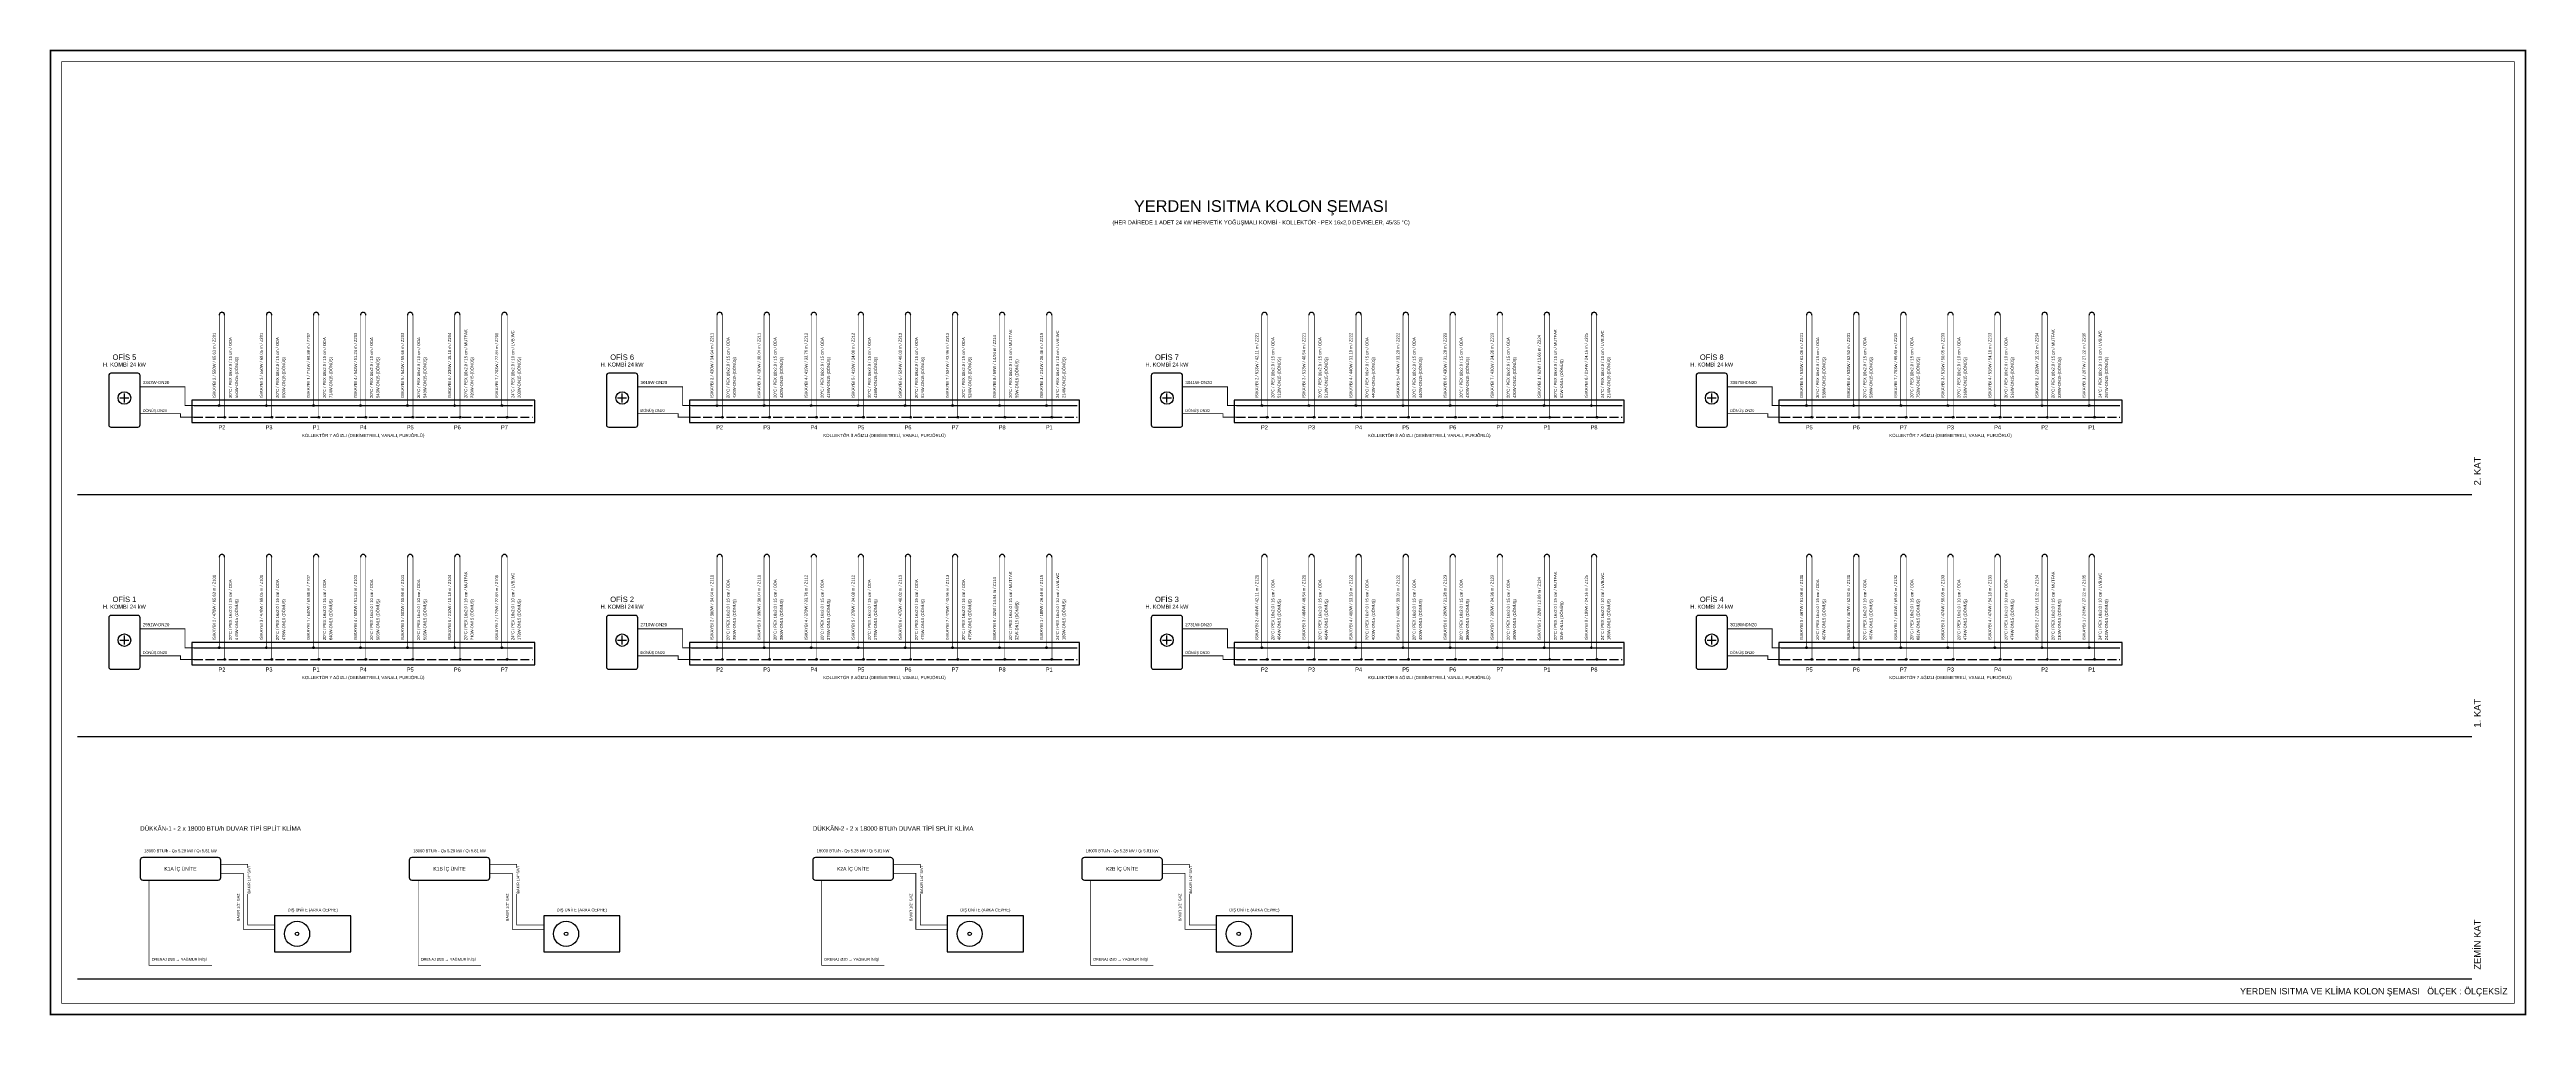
# Model space of a CAD drawing. Header units: centimetres. Extents: x -3952 to 26292, y -15092 to -10712.
# Drawn here: x 18998 to 24522, y -15052 to -12898 of the extents above; entities that cross this region are included whole.
import ezdxf
from ezdxf.enums import TextEntityAlignment as Align

# ---------------------------------------------------------------- set-up
doc = ezdxf.new("R2010")
doc.units = ezdxf.units.CM
doc.linetypes.add('DASHED', pattern=[18, 12, -6])
doc.linetypes.add('ISITMA DONUS HATTI', pattern=[26, 20, -6])
for name, color, linetype in [('MTY-CIHAZ', 135, 'Continuous'), ('MTY-ISIKAYBIMAHAL', 2, 'Continuous'), ('MTY-ISITMA-DONUS-BORU', 30, 'ISITMA DONUS HATTI'), ('MTY-ISITMA-GIDIS-BORU', 10, 'Continuous'), ('MTY-KAT-ADI', 1, 'Continuous'), ('MTY-KLIMA-BAKIR BORU', 30, 'Continuous'), ('MTY-KLIMA-DIS UNITE', 4, 'Continuous'), ('MTY-KLIMA-DRENAJ', 8, 'DASHED'), ('MTY-KLIMA-IC UNITE', 4, 'Continuous'), ('MTY-KOLLETOR', 7, 'Continuous'), ('MTY-PAFTA', 7, 'Continuous'), ('MTY-PEX-BORU', 1, 'Continuous'), ('MTY-SEMA', 8, 'Continuous'), ('MTY-YAZI', 7, 'Continuous'), ('STM-ISITMA-CAP', 41, 'Continuous')]:
    doc.layers.add(name, color=color, linetype=linetype)
doc.layers.add('ROTAS-PAFTA-SINIRI', color=8, linetype='Continuous', plot=False)
doc.styles.add('ROTAS', font='arial.ttf')

# ---------------------------------------------------------------- blocks, each defined once
blk = doc.blocks.new('ROTAS_PAFTA')
blk.add_lwpolyline([(0, 0), (1, 0), (1, 1), (0, 1)], close=True)

msp = doc.modelspace()

# ---------------------------------------------------------------- linework, layer by layer
at = {"layer": 'MTY-CIHAZ'}
for p, q in [((19155, -13675), (19175, -13675)), ((19165, -13685), (19165, -13665)), ((20265, -13675), (20285, -13675)), ((20275, -13685), (20275, -13665)), ((21480, -13675), (21500, -13675)), ((21490, -13685), (21490, -13665)), ((22695, -13675), (22715, -13675)), ((22705, -13685), (22705, -13665)), ((19155, -14215), (19175, -14215)), ((19165, -14225), (19165, -14205)), ((20265, -14215), (20285, -14215)), ((20275, -14225), (20275, -14205)), ((21480, -14215), (21500, -14215)), ((21490, -14225), (21490, -14205)), ((22695, -14215), (22715, -14215)), ((22705, -14225), (22705, -14205))]:
    msp.add_line(p, q, dxfattribs=at)
for points in [[(19195, -13740), (19196.9, -13739.6), (19198.5, -13738.5), (19199.6, -13736.9), (19200, -13735), (19200, -13625), (19199.6, -13623.1), (19198.5, -13621.5), (19196.9, -13620.4), (19195, -13620), (19135, -13620), (19133.1, -13620.4), (19131.5, -13621.5), (19130.4, -13623.1), (19130, -13625), (19130, -13735), (19130.4, -13736.9), (19131.5, -13738.5), (19133.1, -13739.6), (19135, -13740)], [(20305, -13740), (20306.9, -13739.6), (20308.5, -13738.5), (20309.6, -13736.9), (20310, -13735), (20310, -13625), (20309.6, -13623.1), (20308.5, -13621.5), (20306.9, -13620.4), (20305, -13620), (20245, -13620), (20243.1, -13620.4), (20241.5, -13621.5), (20240.4, -13623.1), (20240, -13625), (20240, -13735), (20240.4, -13736.9), (20241.5, -13738.5), (20243.1, -13739.6), (20245, -13740)], [(21520, -13740), (21521.9, -13739.6), (21523.5, -13738.5), (21524.6, -13736.9), (21525, -13735), (21525, -13625), (21524.6, -13623.1), (21523.5, -13621.5), (21521.9, -13620.4), (21520, -13620), (21460, -13620), (21458.1, -13620.4), (21456.5, -13621.5), (21455.4, -13623.1), (21455, -13625), (21455, -13735), (21455.4, -13736.9), (21456.5, -13738.5), (21458.1, -13739.6), (21460, -13740)], [(22735, -13740), (22736.9, -13739.6), (22738.5, -13738.5), (22739.6, -13736.9), (22740, -13735), (22740, -13625), (22739.6, -13623.1), (22738.5, -13621.5), (22736.9, -13620.4), (22735, -13620), (22675, -13620), (22673.1, -13620.4), (22671.5, -13621.5), (22670.4, -13623.1), (22670, -13625), (22670, -13735), (22670.4, -13736.9), (22671.5, -13738.5), (22673.1, -13739.6), (22675, -13740)], [(19195, -14280), (19196.9, -14279.6), (19198.5, -14278.5), (19199.6, -14276.9), (19200, -14275), (19200, -14165), (19199.6, -14163.1), (19198.5, -14161.5), (19196.9, -14160.4), (19195, -14160), (19135, -14160), (19133.1, -14160.4), (19131.5, -14161.5), (19130.4, -14163.1), (19130, -14165), (19130, -14275), (19130.4, -14276.9), (19131.5, -14278.5), (19133.1, -14279.6), (19135, -14280)], [(20305, -14280), (20306.9, -14279.6), (20308.5, -14278.5), (20309.6, -14276.9), (20310, -14275), (20310, -14165), (20309.6, -14163.1), (20308.5, -14161.5), (20306.9, -14160.4), (20305, -14160), (20245, -14160), (20243.1, -14160.4), (20241.5, -14161.5), (20240.4, -14163.1), (20240, -14165), (20240, -14275), (20240.4, -14276.9), (20241.5, -14278.5), (20243.1, -14279.6), (20245, -14280)], [(21520, -14280), (21521.9, -14279.6), (21523.5, -14278.5), (21524.6, -14276.9), (21525, -14275), (21525, -14165), (21524.6, -14163.1), (21523.5, -14161.5), (21521.9, -14160.4), (21520, -14160), (21460, -14160), (21458.1, -14160.4), (21456.5, -14161.5), (21455.4, -14163.1), (21455, -14165), (21455, -14275), (21455.4, -14276.9), (21456.5, -14278.5), (21458.1, -14279.6), (21460, -14280)], [(22735, -14280), (22736.9, -14279.6), (22738.5, -14278.5), (22739.6, -14276.9), (22740, -14275), (22740, -14165), (22739.6, -14163.1), (22738.5, -14161.5), (22736.9, -14160.4), (22735, -14160), (22675, -14160), (22673.1, -14160.4), (22671.5, -14161.5), (22670.4, -14163.1), (22670, -14165), (22670, -14275), (22670.4, -14276.9), (22671.5, -14278.5), (22673.1, -14279.6), (22675, -14280)]]:
    msp.add_lwpolyline(points, close=True, dxfattribs=at)
for centre in [(19165, -13675), (20275, -13675), (21490, -13675), (22705, -13675), (19165, -14215), (20275, -14215), (21490, -14215), (22705, -14215)]:
    msp.add_circle(centre, 14, dxfattribs=at)
at = {"layer": 'MTY-ISITMA-DONUS-BORU'}
for p, q in [((19320, -13718), (20075, -13718)), ((20430, -13718), (21290, -13718)), ((21645, -13718), (22505, -13718)), ((22860, -13718), (23615, -13718)), ((19320, -14258), (20075, -14258)), ((20430, -14258), (21290, -14258)), ((21645, -14258), (22505, -14258)), ((22860, -14258), (23615, -14258))]:
    msp.add_line(p, q, dxfattribs=at)
at = {"layer": 'MTY-ISITMA-DONUS-BORU', "const_width": 2}
for points in [[(19200, -13710), (19290, -13710), (19290, -13718), (19320, -13718)], [(20310, -13710), (20400, -13710), (20400, -13718), (20430, -13718)], [(21525, -13710), (21615, -13710), (21615, -13718), (21645, -13718)], [(22740, -13710), (22830, -13710), (22830, -13718), (22860, -13718)], [(19200, -14250), (19290, -14250), (19290, -14258), (19320, -14258)], [(20310, -14250), (20400, -14250), (20400, -14258), (20430, -14258)], [(21525, -14250), (21615, -14250), (21615, -14258), (21645, -14258)], [(22740, -14250), (22830, -14250), (22830, -14258), (22860, -14258)]]:
    msp.add_lwpolyline(points, dxfattribs=at)
at = {"layer": 'MTY-ISITMA-GIDIS-BORU'}
for p, q in [((19320, -13692), (20075, -13692)), ((20430, -13692), (21290, -13692)), ((21645, -13692), (22505, -13692)), ((22860, -13692), (23615, -13692)), ((19320, -14232), (20075, -14232)), ((20430, -14232), (21290, -14232)), ((21645, -14232), (22505, -14232)), ((22860, -14232), (23615, -14232))]:
    msp.add_line(p, q, dxfattribs=at)
at = {"layer": 'MTY-ISITMA-GIDIS-BORU', "const_width": 2}
for points in [[(19200, -13650), (19300, -13650), (19300, -13692), (19320, -13692)], [(20310, -13650), (20410, -13650), (20410, -13692), (20430, -13692)], [(21525, -13650), (21625, -13650), (21625, -13692), (21645, -13692)], [(22740, -13650), (22840, -13650), (22840, -13692), (22860, -13692)], [(19200, -14190), (19300, -14190), (19300, -14232), (19320, -14232)], [(20310, -14190), (20410, -14190), (20410, -14232), (20430, -14232)], [(21525, -14190), (21625, -14190), (21625, -14232), (21645, -14232)], [(22740, -14190), (22840, -14190), (22840, -14232), (22860, -14232)]]:
    msp.add_lwpolyline(points, dxfattribs=at)
at = {"layer": 'MTY-KLIMA-BAKIR BORU', "const_width": 1.5}
for points in [[(19380, -14715), (19440, -14715), (19440, -14850), (19500, -14850)], [(19380, -14735), (19430, -14735), (19430, -14860), (19500, -14860)], [(19980, -14715), (20040, -14715), (20040, -14850), (20100, -14850)], [(19980, -14735), (20030, -14735), (20030, -14860), (20100, -14860)], [(20880, -14715), (20940, -14715), (20940, -14850), (21000, -14850)], [(20880, -14735), (20930, -14735), (20930, -14860), (21000, -14860)], [(21480, -14715), (21540, -14715), (21540, -14850), (21600, -14850)], [(21480, -14735), (21530, -14735), (21530, -14860), (21600, -14860)]]:
    msp.add_lwpolyline(points, dxfattribs=at)
at = {"layer": 'MTY-KLIMA-DIS UNITE'}
for points in [[(19500, -14910), (19670, -14910), (19670, -14830), (19500, -14830)], [(20100, -14910), (20270, -14910), (20270, -14830), (20100, -14830)], [(21000, -14910), (21170, -14910), (21170, -14830), (21000, -14830)], [(21600, -14910), (21770, -14910), (21770, -14830), (21600, -14830)]]:
    msp.add_lwpolyline(points, close=True, dxfattribs=at)
for centre, radius in [((19550, -14870), 28), ((20150, -14870), 28), ((21050, -14870), 28), ((21650, -14870), 28), ((19550, -14870), 4), ((20150, -14870), 4), ((21050, -14870), 4), ((21650, -14870), 4)]:
    msp.add_circle(centre, radius, dxfattribs=at)
at = {"layer": 'MTY-KLIMA-DRENAJ', "const_width": 1.2}
for points in [[(19220, -14750), (19220, -14940), (19360, -14940)], [(19820, -14750), (19820, -14940), (19960, -14940)], [(20720, -14750), (20720, -14940), (20860, -14940)], [(21320, -14750), (21320, -14940), (21460, -14940)]]:
    msp.add_lwpolyline(points, dxfattribs=at)
at = {"layer": 'MTY-KLIMA-IC UNITE'}
for points in [[(19374, -14750), (19376.3, -14749.5), (19378.2, -14748.2), (19379.5, -14746.3), (19380, -14744), (19380, -14706), (19379.5, -14703.7), (19378.2, -14701.8), (19376.3, -14700.5), (19374, -14700), (19206, -14700), (19203.7, -14700.5), (19201.8, -14701.8), (19200.5, -14703.7), (19200, -14706), (19200, -14744), (19200.5, -14746.3), (19201.8, -14748.2), (19203.7, -14749.5), (19206, -14750)], [(19974, -14750), (19976.3, -14749.5), (19978.2, -14748.2), (19979.5, -14746.3), (19980, -14744), (19980, -14706), (19979.5, -14703.7), (19978.2, -14701.8), (19976.3, -14700.5), (19974, -14700), (19806, -14700), (19803.7, -14700.5), (19801.8, -14701.8), (19800.5, -14703.7), (19800, -14706), (19800, -14744), (19800.5, -14746.3), (19801.8, -14748.2), (19803.7, -14749.5), (19806, -14750)], [(20874, -14750), (20876.3, -14749.5), (20878.2, -14748.2), (20879.5, -14746.3), (20880, -14744), (20880, -14706), (20879.5, -14703.7), (20878.2, -14701.8), (20876.3, -14700.5), (20874, -14700), (20706, -14700), (20703.7, -14700.5), (20701.8, -14701.8), (20700.5, -14703.7), (20700, -14706), (20700, -14744), (20700.5, -14746.3), (20701.8, -14748.2), (20703.7, -14749.5), (20706, -14750)], [(21474, -14750), (21476.3, -14749.5), (21478.2, -14748.2), (21479.5, -14746.3), (21480, -14744), (21480, -14706), (21479.5, -14703.7), (21478.2, -14701.8), (21476.3, -14700.5), (21474, -14700), (21306, -14700), (21303.7, -14700.5), (21301.8, -14701.8), (21300.5, -14703.7), (21300, -14706), (21300, -14744), (21300.5, -14746.3), (21301.8, -14748.2), (21303.7, -14749.5), (21306, -14750)]]:
    msp.add_lwpolyline(points, close=True, dxfattribs=at)
at = {"layer": 'MTY-KOLLETOR'}
for points in [[(19315, -13730), (20080, -13730), (20080, -13680), (19315, -13680)], [(20425, -13730), (21295, -13730), (21295, -13680), (20425, -13680)], [(21640, -13730), (22510, -13730), (22510, -13680), (21640, -13680)], [(22855, -13730), (23620, -13730), (23620, -13680), (22855, -13680)], [(19315, -14270), (20080, -14270), (20080, -14220), (19315, -14220)], [(20425, -14270), (21295, -14270), (21295, -14220), (20425, -14220)], [(21640, -14270), (22510, -14270), (22510, -14220), (21640, -14220)], [(22855, -14270), (23620, -14270), (23620, -14220), (22855, -14220)]]:
    msp.add_lwpolyline(points, close=True, dxfattribs=at)
for centre in [(19376.5, -13692), (19481.5, -13692), (19586.5, -13692), (19691.5, -13692), (19796.5, -13692), (19901.5, -13692), (20006.5, -13692), (20486.5, -13692), (20591.5, -13692), (20696.5, -13692), (20801.5, -13692), (20906.5, -13692), (21011.5, -13692), (21116.5, -13692), (21221.5, -13692), (21701.5, -13692), (21806.5, -13692), (21911.5, -13692), (22016.5, -13692), (22121.5, -13692), (22226.5, -13692), (22331.5, -13692), (22436.5, -13692), (22916.5, -13692), (23021.5, -13692), (23126.5, -13692), (23231.5, -13692), (23336.5, -13692), (23441.5, -13692), (23546.5, -13692), (19388.5, -13718), (19493.5, -13718), (19598.5, -13718), (19703.5, -13718), (19808.5, -13718), (19913.5, -13718), (20018.5, -13718), (20498.5, -13718), (20603.5, -13718), (20708.5, -13718), (20813.5, -13718), (20918.5, -13718), (21023.5, -13718), (21128.5, -13718), (21233.5, -13718), (21713.5, -13718), (21818.5, -13718), (21923.5, -13718), (22028.5, -13718), (22133.5, -13718), (22238.5, -13718), (22343.5, -13718), (22448.5, -13718), (22928.5, -13718), (23033.5, -13718), (23138.5, -13718), (23243.5, -13718), (23348.5, -13718), (23453.5, -13718), (23558.5, -13718), (19376.5, -14232), (19481.5, -14232), (19586.5, -14232), (19691.5, -14232), (19796.5, -14232), (19901.5, -14232), (20006.5, -14232), (20486.5, -14232), (20591.5, -14232), (20696.5, -14232), (20801.5, -14232), (20906.5, -14232), (21011.5, -14232), (21116.5, -14232), (21221.5, -14232), (21701.5, -14232), (21806.5, -14232), (21911.5, -14232), (22016.5, -14232), (22121.5, -14232), (22226.5, -14232), (22331.5, -14232), (22436.5, -14232), (22916.5, -14232), (23021.5, -14232), (23126.5, -14232), (23231.5, -14232), (23336.5, -14232), (23441.5, -14232), (23546.5, -14232), (19388.5, -14258), (19493.5, -14258), (19598.5, -14258), (19703.5, -14258), (19808.5, -14258), (19913.5, -14258), (20018.5, -14258), (20498.5, -14258), (20603.5, -14258), (20708.5, -14258), (20813.5, -14258), (20918.5, -14258), (21023.5, -14258), (21128.5, -14258), (21233.5, -14258), (21713.5, -14258), (21818.5, -14258), (21923.5, -14258), (22028.5, -14258), (22133.5, -14258), (22238.5, -14258), (22343.5, -14258), (22448.5, -14258), (22928.5, -14258), (23033.5, -14258), (23138.5, -14258), (23243.5, -14258), (23348.5, -14258), (23453.5, -14258), (23558.5, -14258)]:
    msp.add_circle(centre, 2, dxfattribs=at)
at = {"layer": 'MTY-PAFTA'}
for points, const_width in [([(19000, -15050), (24520, -15050), (24520, -12900), (19000, -12900)], 4), ([(19025, -15025), (24495, -15025), (24495, -12925), (19025, -12925)], 1)]:
    msp.add_lwpolyline(points, close=True, dxfattribs=dict(at, const_width=const_width))
at = {"layer": 'MTY-PEX-BORU', "const_width": 1.2}
for points in [[(19376.5, -13692), (19376.5, -13490)], [(19388.5, -13718), (19388.5, -13490)], [(19481.5, -13692), (19481.5, -13490)], [(19493.5, -13718), (19493.5, -13490)], [(19586.5, -13692), (19586.5, -13490)], [(19598.5, -13718), (19598.5, -13490)], [(19691.5, -13692), (19691.5, -13490)], [(19703.5, -13718), (19703.5, -13490)], [(19796.5, -13692), (19796.5, -13490)], [(19808.5, -13718), (19808.5, -13490)], [(19901.5, -13692), (19901.5, -13490)], [(19913.5, -13718), (19913.5, -13490)], [(20006.5, -13692), (20006.5, -13490)], [(20018.5, -13718), (20018.5, -13490)], [(20486.5, -13692), (20486.5, -13490)], [(20498.5, -13718), (20498.5, -13490)], [(20591.5, -13692), (20591.5, -13490)], [(20603.5, -13718), (20603.5, -13490)], [(20696.5, -13692), (20696.5, -13490)], [(20708.5, -13718), (20708.5, -13490)], [(20801.5, -13692), (20801.5, -13490)], [(20813.5, -13718), (20813.5, -13490)], [(20906.5, -13692), (20906.5, -13490)], [(20918.5, -13718), (20918.5, -13490)], [(21011.5, -13692), (21011.5, -13490)], [(21023.5, -13718), (21023.5, -13490)], [(21116.5, -13692), (21116.5, -13490)], [(21128.5, -13718), (21128.5, -13490)], [(21221.5, -13692), (21221.5, -13490)], [(21233.5, -13718), (21233.5, -13490)], [(21701.5, -13692), (21701.5, -13490)], [(21713.5, -13718), (21713.5, -13490)], [(21806.5, -13692), (21806.5, -13490)], [(21818.5, -13718), (21818.5, -13490)], [(21911.5, -13692), (21911.5, -13490)], [(21923.5, -13718), (21923.5, -13490)], [(22016.5, -13692), (22016.5, -13490)], [(22028.5, -13718), (22028.5, -13490)], [(22121.5, -13692), (22121.5, -13490)], [(22133.5, -13718), (22133.5, -13490)], [(22226.5, -13692), (22226.5, -13490)], [(22238.5, -13718), (22238.5, -13490)], [(22331.5, -13692), (22331.5, -13490)], [(22343.5, -13718), (22343.5, -13490)], [(22436.5, -13692), (22436.5, -13490)], [(22448.5, -13718), (22448.5, -13490)], [(22916.5, -13692), (22916.5, -13490)], [(22928.5, -13718), (22928.5, -13490)], [(23021.5, -13692), (23021.5, -13490)], [(23033.5, -13718), (23033.5, -13490)], [(23126.5, -13692), (23126.5, -13490)], [(23138.5, -13718), (23138.5, -13490)], [(23231.5, -13692), (23231.5, -13490)], [(23243.5, -13718), (23243.5, -13490)], [(23336.5, -13692), (23336.5, -13490)], [(23348.5, -13718), (23348.5, -13490)], [(23441.5, -13692), (23441.5, -13490)], [(23453.5, -13718), (23453.5, -13490)], [(23546.5, -13692), (23546.5, -13490)], [(23558.5, -13718), (23558.5, -13490)], [(19376.5, -14232), (19376.5, -14030)], [(19388.5, -14258), (19388.5, -14030)], [(19481.5, -14232), (19481.5, -14030)], [(19493.5, -14258), (19493.5, -14030)], [(19586.5, -14232), (19586.5, -14030)], [(19598.5, -14258), (19598.5, -14030)], [(19691.5, -14232), (19691.5, -14030)], [(19703.5, -14258), (19703.5, -14030)], [(19796.5, -14232), (19796.5, -14030)], [(19808.5, -14258), (19808.5, -14030)], [(19901.5, -14232), (19901.5, -14030)], [(19913.5, -14258), (19913.5, -14030)], [(20006.5, -14232), (20006.5, -14030)], [(20018.5, -14258), (20018.5, -14030)], [(20486.5, -14232), (20486.5, -14030)], [(20498.5, -14258), (20498.5, -14030)], [(20591.5, -14232), (20591.5, -14030)], [(20603.5, -14258), (20603.5, -14030)], [(20696.5, -14232), (20696.5, -14030)], [(20708.5, -14258), (20708.5, -14030)], [(20801.5, -14232), (20801.5, -14030)], [(20813.5, -14258), (20813.5, -14030)], [(20906.5, -14232), (20906.5, -14030)], [(20918.5, -14258), (20918.5, -14030)], [(21011.5, -14232), (21011.5, -14030)], [(21023.5, -14258), (21023.5, -14030)], [(21116.5, -14232), (21116.5, -14030)], [(21128.5, -14258), (21128.5, -14030)], [(21221.5, -14232), (21221.5, -14030)], [(21233.5, -14258), (21233.5, -14030)], [(21701.5, -14232), (21701.5, -14030)], [(21713.5, -14258), (21713.5, -14030)], [(21806.5, -14232), (21806.5, -14030)], [(21818.5, -14258), (21818.5, -14030)], [(21911.5, -14232), (21911.5, -14030)], [(21923.5, -14258), (21923.5, -14030)], [(22016.5, -14232), (22016.5, -14030)], [(22028.5, -14258), (22028.5, -14030)], [(22121.5, -14232), (22121.5, -14030)], [(22133.5, -14258), (22133.5, -14030)], [(22226.5, -14232), (22226.5, -14030)], [(22238.5, -14258), (22238.5, -14030)], [(22331.5, -14232), (22331.5, -14030)], [(22343.5, -14258), (22343.5, -14030)], [(22436.5, -14232), (22436.5, -14030)], [(22448.5, -14258), (22448.5, -14030)], [(22916.5, -14232), (22916.5, -14030)], [(22928.5, -14258), (22928.5, -14030)], [(23021.5, -14232), (23021.5, -14030)], [(23033.5, -14258), (23033.5, -14030)], [(23126.5, -14232), (23126.5, -14030)], [(23138.5, -14258), (23138.5, -14030)], [(23231.5, -14232), (23231.5, -14030)], [(23243.5, -14258), (23243.5, -14030)], [(23336.5, -14232), (23336.5, -14030)], [(23348.5, -14258), (23348.5, -14030)], [(23441.5, -14232), (23441.5, -14030)], [(23453.5, -14258), (23453.5, -14030)], [(23546.5, -14232), (23546.5, -14030)], [(23558.5, -14258), (23558.5, -14030)]]:
    msp.add_lwpolyline(points, dxfattribs=at)
at = {"layer": 'MTY-PEX-BORU'}
for points in [[(19388.5, -13490), (19388.4, -13489), (19388.1, -13487.9), (19387.7, -13487), (19387.1, -13486.1), (19386.4, -13485.4), (19385.5, -13484.8), (19384.6, -13484.4), (19383.5, -13484.1), (19382.5, -13484), (19381.5, -13484.1), (19380.4, -13484.4), (19379.5, -13484.8), (19378.6, -13485.4), (19377.9, -13486.1), (19377.3, -13487), (19376.9, -13487.9), (19376.6, -13489), (19376.5, -13490)], [(19493.5, -13490), (19493.4, -13489), (19493.1, -13487.9), (19492.7, -13487), (19492.1, -13486.1), (19491.4, -13485.4), (19490.5, -13484.8), (19489.6, -13484.4), (19488.5, -13484.1), (19487.5, -13484), (19486.5, -13484.1), (19485.4, -13484.4), (19484.5, -13484.8), (19483.6, -13485.4), (19482.9, -13486.1), (19482.3, -13487), (19481.9, -13487.9), (19481.6, -13489), (19481.5, -13490)], [(19598.5, -13490), (19598.4, -13489), (19598.1, -13487.9), (19597.7, -13487), (19597.1, -13486.1), (19596.4, -13485.4), (19595.5, -13484.8), (19594.6, -13484.4), (19593.5, -13484.1), (19592.5, -13484), (19591.5, -13484.1), (19590.4, -13484.4), (19589.5, -13484.8), (19588.6, -13485.4), (19587.9, -13486.1), (19587.3, -13487), (19586.9, -13487.9), (19586.6, -13489), (19586.5, -13490)], [(19703.5, -13490), (19703.4, -13489), (19703.1, -13487.9), (19702.7, -13487), (19702.1, -13486.1), (19701.4, -13485.4), (19700.5, -13484.8), (19699.6, -13484.4), (19698.5, -13484.1), (19697.5, -13484), (19696.5, -13484.1), (19695.4, -13484.4), (19694.5, -13484.8), (19693.6, -13485.4), (19692.9, -13486.1), (19692.3, -13487), (19691.9, -13487.9), (19691.6, -13489), (19691.5, -13490)], [(19808.5, -13490), (19808.4, -13489), (19808.1, -13487.9), (19807.7, -13487), (19807.1, -13486.1), (19806.4, -13485.4), (19805.5, -13484.8), (19804.6, -13484.4), (19803.5, -13484.1), (19802.5, -13484), (19801.5, -13484.1), (19800.4, -13484.4), (19799.5, -13484.8), (19798.6, -13485.4), (19797.9, -13486.1), (19797.3, -13487), (19796.9, -13487.9), (19796.6, -13489), (19796.5, -13490)], [(19913.5, -13490), (19913.4, -13489), (19913.1, -13487.9), (19912.7, -13487), (19912.1, -13486.1), (19911.4, -13485.4), (19910.5, -13484.8), (19909.6, -13484.4), (19908.5, -13484.1), (19907.5, -13484), (19906.5, -13484.1), (19905.4, -13484.4), (19904.5, -13484.8), (19903.6, -13485.4), (19902.9, -13486.1), (19902.3, -13487), (19901.9, -13487.9), (19901.6, -13489), (19901.5, -13490)], [(20018.5, -13490), (20018.4, -13489), (20018.1, -13487.9), (20017.7, -13487), (20017.1, -13486.1), (20016.4, -13485.4), (20015.5, -13484.8), (20014.6, -13484.4), (20013.5, -13484.1), (20012.5, -13484), (20011.5, -13484.1), (20010.4, -13484.4), (20009.5, -13484.8), (20008.6, -13485.4), (20007.9, -13486.1), (20007.3, -13487), (20006.9, -13487.9), (20006.6, -13489), (20006.5, -13490)], [(20498.5, -13490), (20498.4, -13489), (20498.1, -13487.9), (20497.7, -13487), (20497.1, -13486.1), (20496.4, -13485.4), (20495.5, -13484.8), (20494.6, -13484.4), (20493.5, -13484.1), (20492.5, -13484), (20491.5, -13484.1), (20490.4, -13484.4), (20489.5, -13484.8), (20488.6, -13485.4), (20487.9, -13486.1), (20487.3, -13487), (20486.9, -13487.9), (20486.6, -13489), (20486.5, -13490)], [(20603.5, -13490), (20603.4, -13489), (20603.1, -13487.9), (20602.7, -13487), (20602.1, -13486.1), (20601.4, -13485.4), (20600.5, -13484.8), (20599.6, -13484.4), (20598.5, -13484.1), (20597.5, -13484), (20596.5, -13484.1), (20595.4, -13484.4), (20594.5, -13484.8), (20593.6, -13485.4), (20592.9, -13486.1), (20592.3, -13487), (20591.9, -13487.9), (20591.6, -13489), (20591.5, -13490)], [(20708.5, -13490), (20708.4, -13489), (20708.1, -13487.9), (20707.7, -13487), (20707.1, -13486.1), (20706.4, -13485.4), (20705.5, -13484.8), (20704.6, -13484.4), (20703.5, -13484.1), (20702.5, -13484), (20701.5, -13484.1), (20700.4, -13484.4), (20699.5, -13484.8), (20698.6, -13485.4), (20697.9, -13486.1), (20697.3, -13487), (20696.9, -13487.9), (20696.6, -13489), (20696.5, -13490)], [(20813.5, -13490), (20813.4, -13489), (20813.1, -13487.9), (20812.7, -13487), (20812.1, -13486.1), (20811.4, -13485.4), (20810.5, -13484.8), (20809.6, -13484.4), (20808.5, -13484.1), (20807.5, -13484), (20806.5, -13484.1), (20805.4, -13484.4), (20804.5, -13484.8), (20803.6, -13485.4), (20802.9, -13486.1), (20802.3, -13487), (20801.9, -13487.9), (20801.6, -13489), (20801.5, -13490)], [(20918.5, -13490), (20918.4, -13489), (20918.1, -13487.9), (20917.7, -13487), (20917.1, -13486.1), (20916.4, -13485.4), (20915.5, -13484.8), (20914.6, -13484.4), (20913.5, -13484.1), (20912.5, -13484), (20911.5, -13484.1), (20910.4, -13484.4), (20909.5, -13484.8), (20908.6, -13485.4), (20907.9, -13486.1), (20907.3, -13487), (20906.9, -13487.9), (20906.6, -13489), (20906.5, -13490)], [(21023.5, -13490), (21023.4, -13489), (21023.1, -13487.9), (21022.7, -13487), (21022.1, -13486.1), (21021.4, -13485.4), (21020.5, -13484.8), (21019.6, -13484.4), (21018.5, -13484.1), (21017.5, -13484), (21016.5, -13484.1), (21015.4, -13484.4), (21014.5, -13484.8), (21013.6, -13485.4), (21012.9, -13486.1), (21012.3, -13487), (21011.9, -13487.9), (21011.6, -13489), (21011.5, -13490)], [(21128.5, -13490), (21128.4, -13489), (21128.1, -13487.9), (21127.7, -13487), (21127.1, -13486.1), (21126.4, -13485.4), (21125.5, -13484.8), (21124.6, -13484.4), (21123.5, -13484.1), (21122.5, -13484), (21121.5, -13484.1), (21120.4, -13484.4), (21119.5, -13484.8), (21118.6, -13485.4), (21117.9, -13486.1), (21117.3, -13487), (21116.9, -13487.9), (21116.6, -13489), (21116.5, -13490)], [(21233.5, -13490), (21233.4, -13489), (21233.1, -13487.9), (21232.7, -13487), (21232.1, -13486.1), (21231.4, -13485.4), (21230.5, -13484.8), (21229.6, -13484.4), (21228.5, -13484.1), (21227.5, -13484), (21226.5, -13484.1), (21225.4, -13484.4), (21224.5, -13484.8), (21223.6, -13485.4), (21222.9, -13486.1), (21222.3, -13487), (21221.9, -13487.9), (21221.6, -13489), (21221.5, -13490)], [(21713.5, -13490), (21713.4, -13489), (21713.1, -13487.9), (21712.7, -13487), (21712.1, -13486.1), (21711.4, -13485.4), (21710.5, -13484.8), (21709.6, -13484.4), (21708.5, -13484.1), (21707.5, -13484), (21706.5, -13484.1), (21705.4, -13484.4), (21704.5, -13484.8), (21703.6, -13485.4), (21702.9, -13486.1), (21702.3, -13487), (21701.9, -13487.9), (21701.6, -13489), (21701.5, -13490)], [(21818.5, -13490), (21818.4, -13489), (21818.1, -13487.9), (21817.7, -13487), (21817.1, -13486.1), (21816.4, -13485.4), (21815.5, -13484.8), (21814.6, -13484.4), (21813.5, -13484.1), (21812.5, -13484), (21811.5, -13484.1), (21810.4, -13484.4), (21809.5, -13484.8), (21808.6, -13485.4), (21807.9, -13486.1), (21807.3, -13487), (21806.9, -13487.9), (21806.6, -13489), (21806.5, -13490)], [(21923.5, -13490), (21923.4, -13489), (21923.1, -13487.9), (21922.7, -13487), (21922.1, -13486.1), (21921.4, -13485.4), (21920.5, -13484.8), (21919.6, -13484.4), (21918.5, -13484.1), (21917.5, -13484), (21916.5, -13484.1), (21915.4, -13484.4), (21914.5, -13484.8), (21913.6, -13485.4), (21912.9, -13486.1), (21912.3, -13487), (21911.9, -13487.9), (21911.6, -13489), (21911.5, -13490)], [(22028.5, -13490), (22028.4, -13489), (22028.1, -13487.9), (22027.7, -13487), (22027.1, -13486.1), (22026.4, -13485.4), (22025.5, -13484.8), (22024.6, -13484.4), (22023.5, -13484.1), (22022.5, -13484), (22021.5, -13484.1), (22020.4, -13484.4), (22019.5, -13484.8), (22018.6, -13485.4), (22017.9, -13486.1), (22017.3, -13487), (22016.9, -13487.9), (22016.6, -13489), (22016.5, -13490)], [(22133.5, -13490), (22133.4, -13489), (22133.1, -13487.9), (22132.7, -13487), (22132.1, -13486.1), (22131.4, -13485.4), (22130.5, -13484.8), (22129.6, -13484.4), (22128.5, -13484.1), (22127.5, -13484), (22126.5, -13484.1), (22125.4, -13484.4), (22124.5, -13484.8), (22123.6, -13485.4), (22122.9, -13486.1), (22122.3, -13487), (22121.9, -13487.9), (22121.6, -13489), (22121.5, -13490)], [(22238.5, -13490), (22238.4, -13489), (22238.1, -13487.9), (22237.7, -13487), (22237.1, -13486.1), (22236.4, -13485.4), (22235.5, -13484.8), (22234.6, -13484.4), (22233.5, -13484.1), (22232.5, -13484), (22231.5, -13484.1), (22230.4, -13484.4), (22229.5, -13484.8), (22228.6, -13485.4), (22227.9, -13486.1), (22227.3, -13487), (22226.9, -13487.9), (22226.6, -13489), (22226.5, -13490)], [(22343.5, -13490), (22343.4, -13489), (22343.1, -13487.9), (22342.7, -13487), (22342.1, -13486.1), (22341.4, -13485.4), (22340.5, -13484.8), (22339.6, -13484.4), (22338.5, -13484.1), (22337.5, -13484), (22336.5, -13484.1), (22335.4, -13484.4), (22334.5, -13484.8), (22333.6, -13485.4), (22332.9, -13486.1), (22332.3, -13487), (22331.9, -13487.9), (22331.6, -13489), (22331.5, -13490)], [(22448.5, -13490), (22448.4, -13489), (22448.1, -13487.9), (22447.7, -13487), (22447.1, -13486.1), (22446.4, -13485.4), (22445.5, -13484.8), (22444.6, -13484.4), (22443.5, -13484.1), (22442.5, -13484), (22441.5, -13484.1), (22440.4, -13484.4), (22439.5, -13484.8), (22438.6, -13485.4), (22437.9, -13486.1), (22437.3, -13487), (22436.9, -13487.9), (22436.6, -13489), (22436.5, -13490)], [(22928.5, -13490), (22928.4, -13489), (22928.1, -13487.9), (22927.7, -13487), (22927.1, -13486.1), (22926.4, -13485.4), (22925.5, -13484.8), (22924.6, -13484.4), (22923.5, -13484.1), (22922.5, -13484), (22921.5, -13484.1), (22920.4, -13484.4), (22919.5, -13484.8), (22918.6, -13485.4), (22917.9, -13486.1), (22917.3, -13487), (22916.9, -13487.9), (22916.6, -13489), (22916.5, -13490)], [(23033.5, -13490), (23033.4, -13489), (23033.1, -13487.9), (23032.7, -13487), (23032.1, -13486.1), (23031.4, -13485.4), (23030.5, -13484.8), (23029.6, -13484.4), (23028.5, -13484.1), (23027.5, -13484), (23026.5, -13484.1), (23025.4, -13484.4), (23024.5, -13484.8), (23023.6, -13485.4), (23022.9, -13486.1), (23022.3, -13487), (23021.9, -13487.9), (23021.6, -13489), (23021.5, -13490)], [(23138.5, -13490), (23138.4, -13489), (23138.1, -13487.9), (23137.7, -13487), (23137.1, -13486.1), (23136.4, -13485.4), (23135.5, -13484.8), (23134.6, -13484.4), (23133.5, -13484.1), (23132.5, -13484), (23131.5, -13484.1), (23130.4, -13484.4), (23129.5, -13484.8), (23128.6, -13485.4), (23127.9, -13486.1), (23127.3, -13487), (23126.9, -13487.9), (23126.6, -13489), (23126.5, -13490)], [(23243.5, -13490), (23243.4, -13489), (23243.1, -13487.9), (23242.7, -13487), (23242.1, -13486.1), (23241.4, -13485.4), (23240.5, -13484.8), (23239.6, -13484.4), (23238.5, -13484.1), (23237.5, -13484), (23236.5, -13484.1), (23235.4, -13484.4), (23234.5, -13484.8), (23233.6, -13485.4), (23232.9, -13486.1), (23232.3, -13487), (23231.9, -13487.9), (23231.6, -13489), (23231.5, -13490)], [(23348.5, -13490), (23348.4, -13489), (23348.1, -13487.9), (23347.7, -13487), (23347.1, -13486.1), (23346.4, -13485.4), (23345.5, -13484.8), (23344.6, -13484.4), (23343.5, -13484.1), (23342.5, -13484), (23341.5, -13484.1), (23340.4, -13484.4), (23339.5, -13484.8), (23338.6, -13485.4), (23337.9, -13486.1), (23337.3, -13487), (23336.9, -13487.9), (23336.6, -13489), (23336.5, -13490)], [(23453.5, -13490), (23453.4, -13489), (23453.1, -13487.9), (23452.7, -13487), (23452.1, -13486.1), (23451.4, -13485.4), (23450.5, -13484.8), (23449.6, -13484.4), (23448.5, -13484.1), (23447.5, -13484), (23446.5, -13484.1), (23445.4, -13484.4), (23444.5, -13484.8), (23443.6, -13485.4), (23442.9, -13486.1), (23442.3, -13487), (23441.9, -13487.9), (23441.6, -13489), (23441.5, -13490)], [(23558.5, -13490), (23558.4, -13489), (23558.1, -13487.9), (23557.7, -13487), (23557.1, -13486.1), (23556.4, -13485.4), (23555.5, -13484.8), (23554.6, -13484.4), (23553.5, -13484.1), (23552.5, -13484), (23551.5, -13484.1), (23550.4, -13484.4), (23549.5, -13484.8), (23548.6, -13485.4), (23547.9, -13486.1), (23547.3, -13487), (23546.9, -13487.9), (23546.6, -13489), (23546.5, -13490)], [(19388.5, -14030), (19388.4, -14029), (19388.1, -14027.9), (19387.7, -14027), (19387.1, -14026.1), (19386.4, -14025.4), (19385.5, -14024.8), (19384.6, -14024.4), (19383.5, -14024.1), (19382.5, -14024), (19381.5, -14024.1), (19380.4, -14024.4), (19379.5, -14024.8), (19378.6, -14025.4), (19377.9, -14026.1), (19377.3, -14027), (19376.9, -14027.9), (19376.6, -14029), (19376.5, -14030)], [(19493.5, -14030), (19493.4, -14029), (19493.1, -14027.9), (19492.7, -14027), (19492.1, -14026.1), (19491.4, -14025.4), (19490.5, -14024.8), (19489.6, -14024.4), (19488.5, -14024.1), (19487.5, -14024), (19486.5, -14024.1), (19485.4, -14024.4), (19484.5, -14024.8), (19483.6, -14025.4), (19482.9, -14026.1), (19482.3, -14027), (19481.9, -14027.9), (19481.6, -14029), (19481.5, -14030)], [(19598.5, -14030), (19598.4, -14029), (19598.1, -14027.9), (19597.7, -14027), (19597.1, -14026.1), (19596.4, -14025.4), (19595.5, -14024.8), (19594.6, -14024.4), (19593.5, -14024.1), (19592.5, -14024), (19591.5, -14024.1), (19590.4, -14024.4), (19589.5, -14024.8), (19588.6, -14025.4), (19587.9, -14026.1), (19587.3, -14027), (19586.9, -14027.9), (19586.6, -14029), (19586.5, -14030)], [(19703.5, -14030), (19703.4, -14029), (19703.1, -14027.9), (19702.7, -14027), (19702.1, -14026.1), (19701.4, -14025.4), (19700.5, -14024.8), (19699.6, -14024.4), (19698.5, -14024.1), (19697.5, -14024), (19696.5, -14024.1), (19695.4, -14024.4), (19694.5, -14024.8), (19693.6, -14025.4), (19692.9, -14026.1), (19692.3, -14027), (19691.9, -14027.9), (19691.6, -14029), (19691.5, -14030)], [(19808.5, -14030), (19808.4, -14029), (19808.1, -14027.9), (19807.7, -14027), (19807.1, -14026.1), (19806.4, -14025.4), (19805.5, -14024.8), (19804.6, -14024.4), (19803.5, -14024.1), (19802.5, -14024), (19801.5, -14024.1), (19800.4, -14024.4), (19799.5, -14024.8), (19798.6, -14025.4), (19797.9, -14026.1), (19797.3, -14027), (19796.9, -14027.9), (19796.6, -14029), (19796.5, -14030)], [(19913.5, -14030), (19913.4, -14029), (19913.1, -14027.9), (19912.7, -14027), (19912.1, -14026.1), (19911.4, -14025.4), (19910.5, -14024.8), (19909.6, -14024.4), (19908.5, -14024.1), (19907.5, -14024), (19906.5, -14024.1), (19905.4, -14024.4), (19904.5, -14024.8), (19903.6, -14025.4), (19902.9, -14026.1), (19902.3, -14027), (19901.9, -14027.9), (19901.6, -14029), (19901.5, -14030)], [(20018.5, -14030), (20018.4, -14029), (20018.1, -14027.9), (20017.7, -14027), (20017.1, -14026.1), (20016.4, -14025.4), (20015.5, -14024.8), (20014.6, -14024.4), (20013.5, -14024.1), (20012.5, -14024), (20011.5, -14024.1), (20010.4, -14024.4), (20009.5, -14024.8), (20008.6, -14025.4), (20007.9, -14026.1), (20007.3, -14027), (20006.9, -14027.9), (20006.6, -14029), (20006.5, -14030)], [(20498.5, -14030), (20498.4, -14029), (20498.1, -14027.9), (20497.7, -14027), (20497.1, -14026.1), (20496.4, -14025.4), (20495.5, -14024.8), (20494.6, -14024.4), (20493.5, -14024.1), (20492.5, -14024), (20491.5, -14024.1), (20490.4, -14024.4), (20489.5, -14024.8), (20488.6, -14025.4), (20487.9, -14026.1), (20487.3, -14027), (20486.9, -14027.9), (20486.6, -14029), (20486.5, -14030)], [(20603.5, -14030), (20603.4, -14029), (20603.1, -14027.9), (20602.7, -14027), (20602.1, -14026.1), (20601.4, -14025.4), (20600.5, -14024.8), (20599.6, -14024.4), (20598.5, -14024.1), (20597.5, -14024), (20596.5, -14024.1), (20595.4, -14024.4), (20594.5, -14024.8), (20593.6, -14025.4), (20592.9, -14026.1), (20592.3, -14027), (20591.9, -14027.9), (20591.6, -14029), (20591.5, -14030)], [(20708.5, -14030), (20708.4, -14029), (20708.1, -14027.9), (20707.7, -14027), (20707.1, -14026.1), (20706.4, -14025.4), (20705.5, -14024.8), (20704.6, -14024.4), (20703.5, -14024.1), (20702.5, -14024), (20701.5, -14024.1), (20700.4, -14024.4), (20699.5, -14024.8), (20698.6, -14025.4), (20697.9, -14026.1), (20697.3, -14027), (20696.9, -14027.9), (20696.6, -14029), (20696.5, -14030)], [(20813.5, -14030), (20813.4, -14029), (20813.1, -14027.9), (20812.7, -14027), (20812.1, -14026.1), (20811.4, -14025.4), (20810.5, -14024.8), (20809.6, -14024.4), (20808.5, -14024.1), (20807.5, -14024), (20806.5, -14024.1), (20805.4, -14024.4), (20804.5, -14024.8), (20803.6, -14025.4), (20802.9, -14026.1), (20802.3, -14027), (20801.9, -14027.9), (20801.6, -14029), (20801.5, -14030)], [(20918.5, -14030), (20918.4, -14029), (20918.1, -14027.9), (20917.7, -14027), (20917.1, -14026.1), (20916.4, -14025.4), (20915.5, -14024.8), (20914.6, -14024.4), (20913.5, -14024.1), (20912.5, -14024), (20911.5, -14024.1), (20910.4, -14024.4), (20909.5, -14024.8), (20908.6, -14025.4), (20907.9, -14026.1), (20907.3, -14027), (20906.9, -14027.9), (20906.6, -14029), (20906.5, -14030)], [(21023.5, -14030), (21023.4, -14029), (21023.1, -14027.9), (21022.7, -14027), (21022.1, -14026.1), (21021.4, -14025.4), (21020.5, -14024.8), (21019.6, -14024.4), (21018.5, -14024.1), (21017.5, -14024), (21016.5, -14024.1), (21015.4, -14024.4), (21014.5, -14024.8), (21013.6, -14025.4), (21012.9, -14026.1), (21012.3, -14027), (21011.9, -14027.9), (21011.6, -14029), (21011.5, -14030)], [(21128.5, -14030), (21128.4, -14029), (21128.1, -14027.9), (21127.7, -14027), (21127.1, -14026.1), (21126.4, -14025.4), (21125.5, -14024.8), (21124.6, -14024.4), (21123.5, -14024.1), (21122.5, -14024), (21121.5, -14024.1), (21120.4, -14024.4), (21119.5, -14024.8), (21118.6, -14025.4), (21117.9, -14026.1), (21117.3, -14027), (21116.9, -14027.9), (21116.6, -14029), (21116.5, -14030)], [(21233.5, -14030), (21233.4, -14029), (21233.1, -14027.9), (21232.7, -14027), (21232.1, -14026.1), (21231.4, -14025.4), (21230.5, -14024.8), (21229.6, -14024.4), (21228.5, -14024.1), (21227.5, -14024), (21226.5, -14024.1), (21225.4, -14024.4), (21224.5, -14024.8), (21223.6, -14025.4), (21222.9, -14026.1), (21222.3, -14027), (21221.9, -14027.9), (21221.6, -14029), (21221.5, -14030)], [(21713.5, -14030), (21713.4, -14029), (21713.1, -14027.9), (21712.7, -14027), (21712.1, -14026.1), (21711.4, -14025.4), (21710.5, -14024.8), (21709.6, -14024.4), (21708.5, -14024.1), (21707.5, -14024), (21706.5, -14024.1), (21705.4, -14024.4), (21704.5, -14024.8), (21703.6, -14025.4), (21702.9, -14026.1), (21702.3, -14027), (21701.9, -14027.9), (21701.6, -14029), (21701.5, -14030)], [(21818.5, -14030), (21818.4, -14029), (21818.1, -14027.9), (21817.7, -14027), (21817.1, -14026.1), (21816.4, -14025.4), (21815.5, -14024.8), (21814.6, -14024.4), (21813.5, -14024.1), (21812.5, -14024), (21811.5, -14024.1), (21810.4, -14024.4), (21809.5, -14024.8), (21808.6, -14025.4), (21807.9, -14026.1), (21807.3, -14027), (21806.9, -14027.9), (21806.6, -14029), (21806.5, -14030)], [(21923.5, -14030), (21923.4, -14029), (21923.1, -14027.9), (21922.7, -14027), (21922.1, -14026.1), (21921.4, -14025.4), (21920.5, -14024.8), (21919.6, -14024.4), (21918.5, -14024.1), (21917.5, -14024), (21916.5, -14024.1), (21915.4, -14024.4), (21914.5, -14024.8), (21913.6, -14025.4), (21912.9, -14026.1), (21912.3, -14027), (21911.9, -14027.9), (21911.6, -14029), (21911.5, -14030)], [(22028.5, -14030), (22028.4, -14029), (22028.1, -14027.9), (22027.7, -14027), (22027.1, -14026.1), (22026.4, -14025.4), (22025.5, -14024.8), (22024.6, -14024.4), (22023.5, -14024.1), (22022.5, -14024), (22021.5, -14024.1), (22020.4, -14024.4), (22019.5, -14024.8), (22018.6, -14025.4), (22017.9, -14026.1), (22017.3, -14027), (22016.9, -14027.9), (22016.6, -14029), (22016.5, -14030)], [(22133.5, -14030), (22133.4, -14029), (22133.1, -14027.9), (22132.7, -14027), (22132.1, -14026.1), (22131.4, -14025.4), (22130.5, -14024.8), (22129.6, -14024.4), (22128.5, -14024.1), (22127.5, -14024), (22126.5, -14024.1), (22125.4, -14024.4), (22124.5, -14024.8), (22123.6, -14025.4), (22122.9, -14026.1), (22122.3, -14027), (22121.9, -14027.9), (22121.6, -14029), (22121.5, -14030)], [(22238.5, -14030), (22238.4, -14029), (22238.1, -14027.9), (22237.7, -14027), (22237.1, -14026.1), (22236.4, -14025.4), (22235.5, -14024.8), (22234.6, -14024.4), (22233.5, -14024.1), (22232.5, -14024), (22231.5, -14024.1), (22230.4, -14024.4), (22229.5, -14024.8), (22228.6, -14025.4), (22227.9, -14026.1), (22227.3, -14027), (22226.9, -14027.9), (22226.6, -14029), (22226.5, -14030)], [(22343.5, -14030), (22343.4, -14029), (22343.1, -14027.9), (22342.7, -14027), (22342.1, -14026.1), (22341.4, -14025.4), (22340.5, -14024.8), (22339.6, -14024.4), (22338.5, -14024.1), (22337.5, -14024), (22336.5, -14024.1), (22335.4, -14024.4), (22334.5, -14024.8), (22333.6, -14025.4), (22332.9, -14026.1), (22332.3, -14027), (22331.9, -14027.9), (22331.6, -14029), (22331.5, -14030)], [(22448.5, -14030), (22448.4, -14029), (22448.1, -14027.9), (22447.7, -14027), (22447.1, -14026.1), (22446.4, -14025.4), (22445.5, -14024.8), (22444.6, -14024.4), (22443.5, -14024.1), (22442.5, -14024), (22441.5, -14024.1), (22440.4, -14024.4), (22439.5, -14024.8), (22438.6, -14025.4), (22437.9, -14026.1), (22437.3, -14027), (22436.9, -14027.9), (22436.6, -14029), (22436.5, -14030)], [(22928.5, -14030), (22928.4, -14029), (22928.1, -14027.9), (22927.7, -14027), (22927.1, -14026.1), (22926.4, -14025.4), (22925.5, -14024.8), (22924.6, -14024.4), (22923.5, -14024.1), (22922.5, -14024), (22921.5, -14024.1), (22920.4, -14024.4), (22919.5, -14024.8), (22918.6, -14025.4), (22917.9, -14026.1), (22917.3, -14027), (22916.9, -14027.9), (22916.6, -14029), (22916.5, -14030)], [(23033.5, -14030), (23033.4, -14029), (23033.1, -14027.9), (23032.7, -14027), (23032.1, -14026.1), (23031.4, -14025.4), (23030.5, -14024.8), (23029.6, -14024.4), (23028.5, -14024.1), (23027.5, -14024), (23026.5, -14024.1), (23025.4, -14024.4), (23024.5, -14024.8), (23023.6, -14025.4), (23022.9, -14026.1), (23022.3, -14027), (23021.9, -14027.9), (23021.6, -14029), (23021.5, -14030)], [(23138.5, -14030), (23138.4, -14029), (23138.1, -14027.9), (23137.7, -14027), (23137.1, -14026.1), (23136.4, -14025.4), (23135.5, -14024.8), (23134.6, -14024.4), (23133.5, -14024.1), (23132.5, -14024), (23131.5, -14024.1), (23130.4, -14024.4), (23129.5, -14024.8), (23128.6, -14025.4), (23127.9, -14026.1), (23127.3, -14027), (23126.9, -14027.9), (23126.6, -14029), (23126.5, -14030)], [(23243.5, -14030), (23243.4, -14029), (23243.1, -14027.9), (23242.7, -14027), (23242.1, -14026.1), (23241.4, -14025.4), (23240.5, -14024.8), (23239.6, -14024.4), (23238.5, -14024.1), (23237.5, -14024), (23236.5, -14024.1), (23235.4, -14024.4), (23234.5, -14024.8), (23233.6, -14025.4), (23232.9, -14026.1), (23232.3, -14027), (23231.9, -14027.9), (23231.6, -14029), (23231.5, -14030)], [(23348.5, -14030), (23348.4, -14029), (23348.1, -14027.9), (23347.7, -14027), (23347.1, -14026.1), (23346.4, -14025.4), (23345.5, -14024.8), (23344.6, -14024.4), (23343.5, -14024.1), (23342.5, -14024), (23341.5, -14024.1), (23340.4, -14024.4), (23339.5, -14024.8), (23338.6, -14025.4), (23337.9, -14026.1), (23337.3, -14027), (23336.9, -14027.9), (23336.6, -14029), (23336.5, -14030)], [(23453.5, -14030), (23453.4, -14029), (23453.1, -14027.9), (23452.7, -14027), (23452.1, -14026.1), (23451.4, -14025.4), (23450.5, -14024.8), (23449.6, -14024.4), (23448.5, -14024.1), (23447.5, -14024), (23446.5, -14024.1), (23445.4, -14024.4), (23444.5, -14024.8), (23443.6, -14025.4), (23442.9, -14026.1), (23442.3, -14027), (23441.9, -14027.9), (23441.6, -14029), (23441.5, -14030)], [(23558.5, -14030), (23558.4, -14029), (23558.1, -14027.9), (23557.7, -14027), (23557.1, -14026.1), (23556.4, -14025.4), (23555.5, -14024.8), (23554.6, -14024.4), (23553.5, -14024.1), (23552.5, -14024), (23551.5, -14024.1), (23550.4, -14024.4), (23549.5, -14024.8), (23548.6, -14025.4), (23547.9, -14026.1), (23547.3, -14027), (23546.9, -14027.9), (23546.6, -14029), (23546.5, -14030)]]:
    msp.add_lwpolyline(points, dxfattribs=at)
at = {"layer": 'MTY-SEMA'}
for p, q in [((19060, -13890), (24400, -13890)), ((19060, -14430), (24400, -14430)), ((19060, -14970), (24400, -14970))]:
    msp.add_line(p, q, dxfattribs=at)

# ---------------------------------------------------------------- block references
at = {"layer": 'ROTAS-PAFTA-SINIRI', "xscale": 5520, "yscale": 2150}
msp.add_blockref('ROTAS_PAFTA', (19000, -15050), dxfattribs=at)

# ---------------------------------------------------------------- texts
at = {"layer": 'MTY-CIHAZ', "style": 'ROTAS'}
for p in [(19165, -13605), (20275, -13605), (21490, -13605), (22705, -13605), (19165, -14145), (20275, -14145), (21490, -14145), (22705, -14145)]:
    msp.add_text('H. KOMBİ 24 kW', height=9, dxfattribs=at).set_placement(p, align=Align.CENTER)
at = {"layer": 'MTY-ISIKAYBIMAHAL', "style": 'ROTAS'}
for s, p in [('ISIKAYBI 2 / 550W / 65.63 m / Z201', (19368.5, -13675)), ('ISIKAYBI 3 / 550W / 69.05 m / Z201', (19473.5, -13675)), ('ISIKAYBI 1 / 714W / 69.88 m / Z202', (19578.5, -13675)), ('ISIKAYBI 4 / 543W / 51.24 m / Z203', (19683.5, -13675)), ('ISIKAYBI 5 / 543W / 55.66 m / Z203', (19788.5, -13675)), ('ISIKAYBI 6 / 239W / 15.18 m / Z204', (19893.5, -13675)), ('ISIKAYBI 7 / 203W / 22.84 m / Z205', (19998.5, -13675)), ('ISIKAYBI 2 / 430W / 34.64 m / Z211', (20478.5, -13675)), ('ISIKAYBI 3 / 430W / 38.04 m / Z211', (20583.5, -13675)), ('ISIKAYBI 4 / 419W / 33.76 m / Z212', (20688.5, -13675)), ('ISIKAYBI 5 / 419W / 34.08 m / Z212', (20793.5, -13675)), ('ISIKAYBI 6 / 524W / 40.02 m / Z213', (20898.5, -13675)), ('ISIKAYBI 7 / 524W / 43.96 m / Z213', (21003.5, -13675)), ('ISIKAYBI 1 / 214W / 26.46 m / Z215', (21213.5, -13675)), ('ISIKAYBI 2 / 513W / 42.11 m / Z221', (21693.5, -13675)), ('ISIKAYBI 3 / 513W / 46.54 m / Z221', (21798.5, -13675)), ('ISIKAYBI 4 / 440W / 33.10 m / Z222', (21903.5, -13675)), ('ISIKAYBI 5 / 440W / 33.20 m / Z222', (22008.5, -13675)), ('ISIKAYBI 6 / 430W / 31.28 m / Z223', (22113.5, -13675)), ('ISIKAYBI 7 / 430W / 34.36 m / Z223', (22218.5, -13675)), ('ISIKAYBI 8 / 214W / 24.16 m / Z225', (22428.5, -13675)), ('ISIKAYBI 5 / 538W / 61.06 m / Z231', (22908.5, -13675)), ('ISIKAYBI 6 / 538W / 62.52 m / Z231', (23013.5, -13675)), ('ISIKAYBI 7 / 753W / 69.60 m / Z232', (23118.5, -13675)), ('ISIKAYBI 3 / 516W / 50.05 m / Z233', (23223.5, -13675)), ('ISIKAYBI 4 / 516W / 54.18 m / Z233', (23328.5, -13675)), ('ISIKAYBI 2 / 239W / 15.22 m / Z234', (23433.5, -13675)), ('ISIKAYBI 1 / 267W / 27.22 m / Z235', (23538.5, -13675)), ('ISIKAYBI 8 / 59W / 14.94 m / Z214', (21108.5, -13675)), ('ISIKAYBI 1 / 62W / 13.66 m / Z224', (22323.5, -13675)), ('ISIKAYBI 2 / 478W / 65.63 m / Z101', (19368.5, -14215)), ('ISIKAYBI 3 / 478W / 69.05 m / Z101', (19473.5, -14215)), ('ISIKAYBI 1 / 640W / 69.88 m / Z102', (19578.5, -14215)), ('ISIKAYBI 4 / 503W / 51.24 m / Z103', (19683.5, -14215)), ('ISIKAYBI 5 / 503W / 55.66 m / Z103', (19788.5, -14215)), ('ISIKAYBI 6 / 210W / 15.18 m / Z104', (19893.5, -14215)), ('ISIKAYBI 7 / 179W / 22.84 m / Z105', (19998.5, -14215)), ('ISIKAYBI 2 / 390W / 34.64 m / Z111', (20478.5, -14215)), ('ISIKAYBI 3 / 390W / 38.04 m / Z111', (20583.5, -14215)), ('ISIKAYBI 4 / 379W / 33.76 m / Z112', (20688.5, -14215)), ('ISIKAYBI 5 / 379W / 34.08 m / Z112', (20793.5, -14215)), ('ISIKAYBI 6 / 475W / 40.02 m / Z113', (20898.5, -14215)), ('ISIKAYBI 7 / 475W / 43.96 m / Z113', (21003.5, -14215)), ('ISIKAYBI 8 / 32W / 14.94 m / Z114', (21108.5, -14215)), ('ISIKAYBI 1 / 189W / 26.46 m / Z115', (21213.5, -14215)), ('ISIKAYBI 2 / 464W / 42.11 m / Z121', (21693.5, -14215)), ('ISIKAYBI 3 / 464W / 46.54 m / Z121', (21798.5, -14215)), ('ISIKAYBI 4 / 400W / 33.10 m / Z122', (21903.5, -14215)), ('ISIKAYBI 5 / 400W / 33.20 m / Z122', (22008.5, -14215)), ('ISIKAYBI 6 / 390W / 31.28 m / Z123', (22113.5, -14215)), ('ISIKAYBI 7 / 390W / 34.36 m / Z123', (22218.5, -14215)), ('ISIKAYBI 1 / 32W / 13.66 m / Z124', (22323.5, -14215)), ('ISIKAYBI 8 / 189W / 24.16 m / Z125', (22428.5, -14215)), ('ISIKAYBI 5 / 467W / 61.06 m / Z131', (22908.5, -14215)), ('ISIKAYBI 6 / 467W / 62.52 m / Z131', (23013.5, -14215)), ('ISIKAYBI 7 / 681W / 69.60 m / Z132', (23118.5, -14215)), ('ISIKAYBI 3 / 474W / 50.05 m / Z133', (23223.5, -14215)), ('ISIKAYBI 4 / 474W / 54.18 m / Z133', (23328.5, -14215)), ('ISIKAYBI 2 / 210W / 15.22 m / Z134', (23433.5, -14215)), ('ISIKAYBI 1 / 243W / 27.22 m / Z135', (23538.5, -14215))]:
    msp.add_text(s, height=6.5, rotation=90, dxfattribs=at).set_placement(p)
at = {"layer": 'MTY-KAT-ADI', "style": 'ROTAS'}
for s, p in [('2. KAT', (24420, -13870)), ('1. KAT', (24420, -14410)), ('ZEMİN KAT', (24420, -14950))]:
    msp.add_text(s, height=15, rotation=90, dxfattribs=at).set_placement(p)
at = {"layer": 'MTY-KLIMA-DIS UNITE', "style": 'ROTAS'}
for p in [(19585, -14820), (20185, -14820), (21085, -14820), (21685, -14820)]:
    msp.add_text('DIŞ ÜNİTE (ARKA CEPHE)', height=6.5, dxfattribs=at).set_placement(p, align=Align.CENTER)
at = {"layer": 'MTY-KLIMA-DRENAJ', "style": 'ROTAS'}
for p in [(19226, -14930), (19826, -14930), (20726, -14930), (21326, -14930)]:
    msp.add_text('DRENAJ Ø20 → YAĞMUR İNİŞİ', height=6, dxfattribs=at).set_placement(p)
at = {"layer": 'MTY-KLIMA-IC UNITE', "style": 'ROTAS'}
for s, p in [('DÜKKÂN-1 - 2 x 18000 BTU/h DUVAR TİPİ SPLİT KLİMA', (19200, -14640)), ('DÜKKÂN-2 - 2 x 18000 BTU/h DUVAR TİPİ SPLİT KLİMA', (20700, -14640))]:
    msp.add_text(s, height=10, dxfattribs=at).set_placement(p)
for p in [(19290, -14688), (19890, -14688), (20790, -14688), (21390, -14688)]:
    msp.add_text('18000 BTU/h - Qs 5.28 kW / Qı 5.81 kW', height=6.5, dxfattribs=at).set_placement(p, align=Align.CENTER)
for s, p in [('K1A İÇ ÜNİTE', (19290, -14725)), ('K1B İÇ ÜNİTE', (19890, -14725)), ('K2A İÇ ÜNİTE', (20790, -14725)), ('K2B İÇ ÜNİTE', (21390, -14725))]:
    msp.add_text(s, height=8, dxfattribs=at).set_placement(p, align=Align.MIDDLE_CENTER)
at = {"layer": 'MTY-KOLLETOR', "style": 'ROTAS'}
for s, height, p in [('P2', 9, (19382.5, -13745)), ('P3', 9, (19487.5, -13745)), ('KOLLEKTÖR 7 AĞIZLI (DEBİMETRELİ, VANALI, PURJÖRLÜ)', 7, (19697.5, -13762)), ('P1', 9, (19592.5, -13745)), ('P4', 9, (19697.5, -13745)), ('P5', 9, (19802.5, -13745)), ('P6', 9, (19907.5, -13745)), ('P7', 9, (20012.5, -13745)), ('P2', 9, (20492.5, -13745)), ('P3', 9, (20597.5, -13745)), ('P4', 9, (20702.5, -13745)), ('KOLLEKTÖR 8 AĞIZLI (DEBİMETRELİ, VANALI, PURJÖRLÜ)', 7, (20860, -13762)), ('P5', 9, (20807.5, -13745)), ('P6', 9, (20912.5, -13745)), ('P7', 9, (21017.5, -13745)), ('P8', 9, (21122.5, -13745)), ('P1', 9, (21227.5, -13745)), ('P2', 9, (21707.5, -13745)), ('P3', 9, (21812.5, -13745)), ('P4', 9, (21917.5, -13745)), ('KOLLEKTÖR 8 AĞIZLI (DEBİMETRELİ, VANALI, PURJÖRLÜ)', 7, (22075, -13762)), ('P5', 9, (22022.5, -13745)), ('P6', 9, (22127.5, -13745)), ('P7', 9, (22232.5, -13745)), ('P1', 9, (22337.5, -13745)), ('P8', 9, (22442.5, -13745)), ('P5', 9, (22922.5, -13745)), ('P6', 9, (23027.5, -13745)), ('KOLLEKTÖR 7 AĞIZLI (DEBİMETRELİ, VANALI, PURJÖRLÜ)', 7, (23237.5, -13762)), ('P7', 9, (23132.5, -13745)), ('P3', 9, (23237.5, -13745)), ('P4', 9, (23342.5, -13745)), ('P2', 9, (23447.5, -13745)), ('P1', 9, (23552.5, -13745)), ('P2', 9, (19382.5, -14285)), ('P3', 9, (19487.5, -14285)), ('KOLLEKTÖR 7 AĞIZLI (DEBİMETRELİ, VANALI, PURJÖRLÜ)', 7, (19697.5, -14302)), ('P1', 9, (19592.5, -14285)), ('P4', 9, (19697.5, -14285)), ('P5', 9, (19802.5, -14285)), ('P6', 9, (19907.5, -14285)), ('P7', 9, (20012.5, -14285)), ('P2', 9, (20492.5, -14285)), ('P3', 9, (20597.5, -14285)), ('P4', 9, (20702.5, -14285)), ('KOLLEKTÖR 8 AĞIZLI (DEBİMETRELİ, VANALI, PURJÖRLÜ)', 7, (20860, -14302)), ('P5', 9, (20807.5, -14285)), ('P6', 9, (20912.5, -14285)), ('P7', 9, (21017.5, -14285)), ('P8', 9, (21122.5, -14285)), ('P1', 9, (21227.5, -14285)), ('P2', 9, (21707.5, -14285)), ('P3', 9, (21812.5, -14285)), ('P4', 9, (21917.5, -14285)), ('KOLLEKTÖR 8 AĞIZLI (DEBİMETRELİ, VANALI, PURJÖRLÜ)', 7, (22075, -14302)), ('P5', 9, (22022.5, -14285)), ('P6', 9, (22127.5, -14285)), ('P7', 9, (22232.5, -14285)), ('P1', 9, (22337.5, -14285)), ('P8', 9, (22442.5, -14285)), ('P5', 9, (22922.5, -14285)), ('P6', 9, (23027.5, -14285)), ('KOLLEKTÖR 7 AĞIZLI (DEBİMETRELİ, VANALI, PURJÖRLÜ)', 7, (23237.5, -14302)), ('P7', 9, (23132.5, -14285)), ('P3', 9, (23237.5, -14285)), ('P4', 9, (23342.5, -14285)), ('P2', 9, (23447.5, -14285)), ('P1', 9, (23552.5, -14285))]:
    msp.add_text(s, height=height, dxfattribs=at).set_placement(p, align=Align.CENTER)
at = {"layer": 'MTY-PAFTA', "style": 'ROTAS'}
msp.add_text('YERDEN ISITMA VE KLİMA KOLON ŞEMASI   ÖLÇEK : ÖLÇEKSİZ', height=14, dxfattribs=at).set_placement((24480, -15005), align=Align.RIGHT)
at = {"layer": 'MTY-YAZI', "style": 'ROTAS'}
for s, height, p in [('YERDEN ISITMA KOLON ŞEMASI', 26, (21700, -13260)), ('(HER DAİREDE 1 ADET 24 kW HERMETİK YOĞUŞMALI KOMBİ - KOLLEKTÖR - PEX 16x2,0 DEVRELER, 45/35 °C)', 9, (21700, -13288)), ('OFİS 5', 12, (19165, -13590)), ('OFİS 6', 12, (20275, -13590)), ('OFİS 7', 12, (21490, -13590)), ('OFİS 8', 12, (22705, -13590)), ('OFİS 1', 12, (19165, -14130)), ('OFİS 2', 12, (20275, -14130)), ('OFİS 3', 12, (21490, -14130)), ('OFİS 4', 12, (22705, -14130))]:
    msp.add_text(s, height=height, dxfattribs=at).set_placement(p, align=Align.CENTER)
at = {"layer": 'STM-ISITMA-CAP', "style": 'ROTAS'}
for s, p in [('20°C / PEX 16x2.0 / 15 cm / MUTFAK', (19929.5, -13675)), ('24°C / PEX 16x2.0 / 10 cm / LVB.WC', (20034.5, -13675)), ('20°C / PEX 16x2.0 / 15 cm / MUTFAK', (21144.5, -13675)), ('24°C / PEX 16x2.0 / 10 cm / LVB.WC', (21249.5, -13675)), ('20°C / PEX 16x2.0 / 15 cm / MUTFAK', (22359.5, -13675)), ('24°C / PEX 16x2.0 / 10 cm / LVB.WC', (22464.5, -13675)), ('20°C / PEX 16x2.0 / 15 cm / MUTFAK', (23469.5, -13675)), ('24°C / PEX 16x2.0 / 10 cm / LVB.WC', (23574.5, -13675)), ('20°C / PEX 16x2.0 / 15 cm / ODA', (19404.5, -13675)), ('550W-DN15 (DÖNÜŞ)', (19418.5, -13675)), ('20°C / PEX 16x2.0 / 15 cm / ODA', (19509.5, -13675)), ('550W-DN15 (DÖNÜŞ)', (19523.5, -13675)), ('20°C / PEX 16x2.0 / 15 cm / ODA', (19614.5, -13675)), ('714W-DN15 (DÖNÜŞ)', (19628.5, -13675)), ('20°C / PEX 16x2.0 / 10 cm / ODA', (19719.5, -13675)), ('543W-DN15 (DÖNÜŞ)', (19733.5, -13675)), ('20°C / PEX 16x2.0 / 10 cm / ODA', (19824.5, -13675)), ('543W-DN15 (DÖNÜŞ)', (19838.5, -13675)), ('239W-DN15 (DÖNÜŞ)', (19943.5, -13675)), ('203W-DN15 (DÖNÜŞ)', (20048.5, -13675)), ('20°C / PEX 16x2.0 / 15 cm / ODA', (20514.5, -13675)), ('430W-DN15 (DÖNÜŞ)', (20528.5, -13675)), ('20°C / PEX 16x2.0 / 15 cm / ODA', (20619.5, -13675)), ('430W-DN15 (DÖNÜŞ)', (20633.5, -13675)), ('20°C / PEX 16x2.0 / 15 cm / ODA', (20724.5, -13675)), ('419W-DN15 (DÖNÜŞ)', (20738.5, -13675)), ('20°C / PEX 16x2.0 / 15 cm / ODA', (20829.5, -13675)), ('419W-DN15 (DÖNÜŞ)', (20843.5, -13675)), ('20°C / PEX 16x2.0 / 15 cm / ODA', (20934.5, -13675)), ('524W-DN15 (DÖNÜŞ)', (20948.5, -13675)), ('20°C / PEX 16x2.0 / 15 cm / ODA', (21039.5, -13675)), ('524W-DN15 (DÖNÜŞ)', (21053.5, -13675)), ('214W-DN15 (DÖNÜŞ)', (21263.5, -13675)), ('20°C / PEX 16x2.0 / 15 cm / ODA', (21729.5, -13675)), ('513W-DN15 (DÖNÜŞ)', (21743.5, -13675)), ('20°C / PEX 16x2.0 / 15 cm / ODA', (21834.5, -13675)), ('513W-DN15 (DÖNÜŞ)', (21848.5, -13675)), ('20°C / PEX 16x2.0 / 15 cm / ODA', (21939.5, -13675)), ('440W-DN15 (DÖNÜŞ)', (21953.5, -13675)), ('20°C / PEX 16x2.0 / 15 cm / ODA', (22044.5, -13675)), ('440W-DN15 (DÖNÜŞ)', (22058.5, -13675)), ('20°C / PEX 16x2.0 / 15 cm / ODA', (22149.5, -13675)), ('430W-DN15 (DÖNÜŞ)', (22163.5, -13675)), ('20°C / PEX 16x2.0 / 15 cm / ODA', (22254.5, -13675)), ('430W-DN15 (DÖNÜŞ)', (22268.5, -13675)), ('214W-DN15 (DÖNÜŞ)', (22478.5, -13675)), ('20°C / PEX 16x2.0 / 15 cm / ODA', (22944.5, -13675)), ('538W-DN15 (DÖNÜŞ)', (22958.5, -13675)), ('20°C / PEX 16x2.0 / 15 cm / ODA', (23049.5, -13675)), ('538W-DN15 (DÖNÜŞ)', (23063.5, -13675)), ('20°C / PEX 16x2.0 / 15 cm / ODA', (23154.5, -13675)), ('753W-DN15 (DÖNÜŞ)', (23168.5, -13675)), ('20°C / PEX 16x2.0 / 10 cm / ODA', (23259.5, -13675)), ('516W-DN15 (DÖNÜŞ)', (23273.5, -13675)), ('20°C / PEX 16x2.0 / 10 cm / ODA', (23364.5, -13675)), ('516W-DN15 (DÖNÜŞ)', (23378.5, -13675)), ('239W-DN15 (DÖNÜŞ)', (23483.5, -13675)), ('267W-DN15 (DÖNÜŞ)', (23588.5, -13675)), ('59W-DN15 (DÖNÜŞ)', (21158.5, -13675)), ('62W-DN15 (DÖNÜŞ)', (22373.5, -13675)), ('20°C / PEX 16x2.0 / 15 cm / ODA', (19404.5, -14215)), ('20°C / PEX 16x2.0 / 15 cm / ODA', (19509.5, -14215)), ('20°C / PEX 16x2.0 / 15 cm / ODA', (19614.5, -14215)), ('20°C / PEX 16x2.0 / 10 cm / ODA', (19719.5, -14215)), ('20°C / PEX 16x2.0 / 10 cm / ODA', (19824.5, -14215)), ('20°C / PEX 16x2.0 / 15 cm / MUTFAK', (19929.5, -14215)), ('24°C / PEX 16x2.0 / 10 cm / LVB.WC', (20034.5, -14215)), ('20°C / PEX 16x2.0 / 15 cm / ODA', (20514.5, -14215)), ('20°C / PEX 16x2.0 / 15 cm / ODA', (20619.5, -14215)), ('20°C / PEX 16x2.0 / 15 cm / ODA', (20724.5, -14215)), ('20°C / PEX 16x2.0 / 15 cm / ODA', (20829.5, -14215)), ('20°C / PEX 16x2.0 / 15 cm / ODA', (20934.5, -14215)), ('20°C / PEX 16x2.0 / 15 cm / ODA', (21039.5, -14215)), ('20°C / PEX 16x2.0 / 15 cm / MUTFAK', (21144.5, -14215)), ('24°C / PEX 16x2.0 / 10 cm / LVB.WC', (21249.5, -14215)), ('20°C / PEX 16x2.0 / 15 cm / ODA', (21729.5, -14215)), ('20°C / PEX 16x2.0 / 15 cm / ODA', (21834.5, -14215)), ('20°C / PEX 16x2.0 / 15 cm / ODA', (21939.5, -14215)), ('20°C / PEX 16x2.0 / 15 cm / ODA', (22044.5, -14215)), ('20°C / PEX 16x2.0 / 15 cm / ODA', (22149.5, -14215)), ('20°C / PEX 16x2.0 / 15 cm / ODA', (22254.5, -14215)), ('20°C / PEX 16x2.0 / 15 cm / MUTFAK', (22359.5, -14215)), ('24°C / PEX 16x2.0 / 10 cm / LVB.WC', (22464.5, -14215)), ('20°C / PEX 16x2.0 / 15 cm / ODA', (22944.5, -14215)), ('20°C / PEX 16x2.0 / 15 cm / ODA', (23049.5, -14215)), ('20°C / PEX 16x2.0 / 15 cm / ODA', (23154.5, -14215)), ('20°C / PEX 16x2.0 / 10 cm / ODA', (23259.5, -14215)), ('20°C / PEX 16x2.0 / 10 cm / ODA', (23364.5, -14215)), ('20°C / PEX 16x2.0 / 15 cm / MUTFAK', (23469.5, -14215)), ('24°C / PEX 16x2.0 / 10 cm / LVB.WC', (23574.5, -14215)), ('478W-DN15 (DÖNÜŞ)', (19418.5, -14215)), ('478W-DN15 (DÖNÜŞ)', (19523.5, -14215)), ('640W-DN15 (DÖNÜŞ)', (19628.5, -14215)), ('503W-DN15 (DÖNÜŞ)', (19733.5, -14215)), ('503W-DN15 (DÖNÜŞ)', (19838.5, -14215)), ('210W-DN15 (DÖNÜŞ)', (19943.5, -14215)), ('179W-DN15 (DÖNÜŞ)', (20048.5, -14215)), ('390W-DN15 (DÖNÜŞ)', (20528.5, -14215)), ('390W-DN15 (DÖNÜŞ)', (20633.5, -14215)), ('379W-DN15 (DÖNÜŞ)', (20738.5, -14215)), ('379W-DN15 (DÖNÜŞ)', (20843.5, -14215)), ('475W-DN15 (DÖNÜŞ)', (20948.5, -14215)), ('475W-DN15 (DÖNÜŞ)', (21053.5, -14215)), ('32W-DN15 (DÖNÜŞ)', (21158.5, -14215)), ('189W-DN15 (DÖNÜŞ)', (21263.5, -14215)), ('464W-DN15 (DÖNÜŞ)', (21743.5, -14215)), ('464W-DN15 (DÖNÜŞ)', (21848.5, -14215)), ('400W-DN15 (DÖNÜŞ)', (21953.5, -14215)), ('400W-DN15 (DÖNÜŞ)', (22058.5, -14215)), ('390W-DN15 (DÖNÜŞ)', (22163.5, -14215)), ('390W-DN15 (DÖNÜŞ)', (22268.5, -14215)), ('32W-DN15 (DÖNÜŞ)', (22373.5, -14215)), ('189W-DN15 (DÖNÜŞ)', (22478.5, -14215)), ('467W-DN15 (DÖNÜŞ)', (22958.5, -14215)), ('467W-DN15 (DÖNÜŞ)', (23063.5, -14215)), ('681W-DN15 (DÖNÜŞ)', (23168.5, -14215)), ('474W-DN15 (DÖNÜŞ)', (23273.5, -14215)), ('474W-DN15 (DÖNÜŞ)', (23378.5, -14215)), ('210W-DN15 (DÖNÜŞ)', (23483.5, -14215)), ('243W-DN15 (DÖNÜŞ)', (23588.5, -14215))]:
    msp.add_text(s, height=6.5, rotation=90, dxfattribs=at).set_placement(p)
for s, height, p in [('3343W-DN20', 7, (19206, -13644)), ('3019W-DN20', 7, (20316, -13644)), ('3041W-DN20', 7, (21531, -13644)), ('3367W-DN20', 7, (22746, -13644)), ('DÖNÜŞ DN20', 6, (19206, -13706)), ('DÖNÜŞ DN20', 6, (20316, -13706)), ('DÖNÜŞ DN20', 6, (21531, -13706)), ('DÖNÜŞ DN20', 6, (22746, -13706)), ('2991W-DN20', 7, (19206, -14184)), ('2710W-DN20', 7, (20316, -14184)), ('2731W-DN20', 7, (21531, -14184)), ('3018W-DN20', 7, (22746, -14184)), ('DÖNÜŞ DN20', 6, (19206, -14246)), ('DÖNÜŞ DN20', 6, (20316, -14246)), ('DÖNÜŞ DN20', 6, (21531, -14246)), ('DÖNÜŞ DN20', 6, (22746, -14246))]:
    msp.add_text(s, height=height, dxfattribs=at).set_placement(p)

# ---------------------------------------------------------------- next in the draw order: wipeouts: each hides what was drawn before it
for points in [[(19447, -14723.2), (19447, -14781), (19439, -14781), (19439, -14723.2)], [(20047, -14723.2), (20047, -14781), (20039, -14781), (20039, -14723.2)], [(20947, -14723.2), (20947, -14781), (20939, -14781), (20939, -14723.2)], [(21547, -14723.2), (21547, -14781), (21539, -14781), (21539, -14723.2)]]:
    msp.add_wipeout(points)

# ---------------------------------------------------------------- next in the draw order: texts
at = {"layer": 'MTY-KLIMA-BAKIR BORU', "style": 'ROTAS'}
for p in [(19446, -14780), (20046, -14780), (20946, -14780), (21546, -14780)]:
    msp.add_text('BAKIR 1/4" SIVI', height=6, rotation=90, dxfattribs=at).set_placement(p)
for p in [(19422, -14780), (20022, -14780), (20922, -14780), (21522, -14780)]:
    msp.add_text('BAKIR 1/2" GAZ', height=6, rotation=90, dxfattribs=at).set_placement(p, align=Align.RIGHT)

doc.saveas('drawing.dxf')
